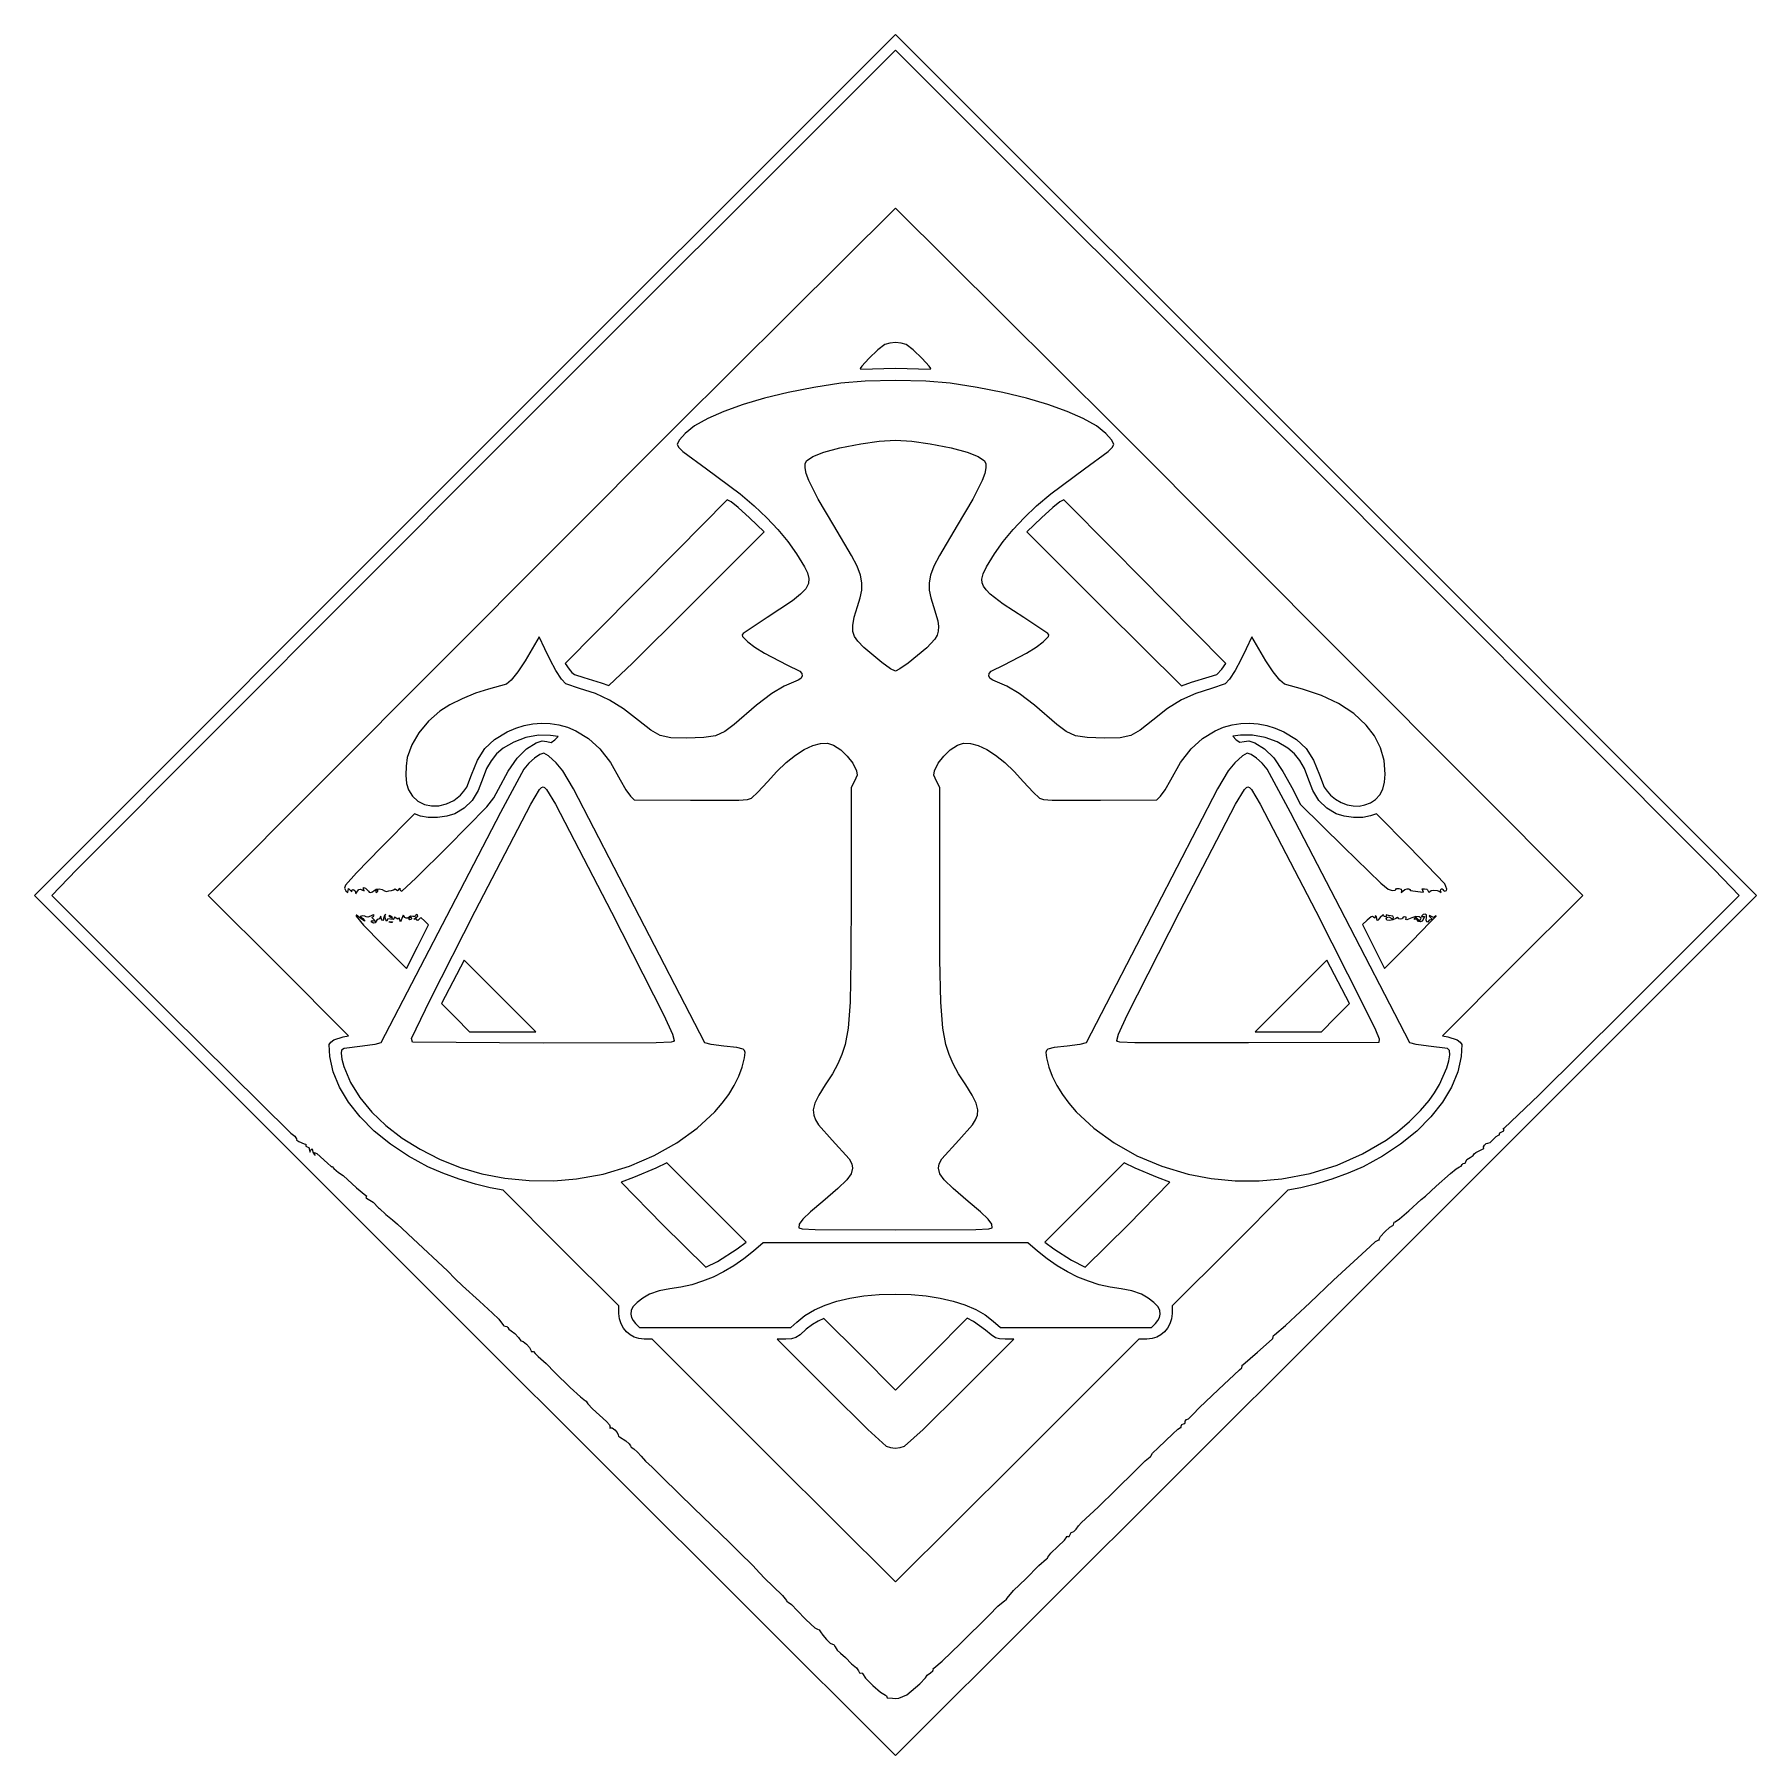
# Model space of a CAD drawing. Extents: x 252 to 569, y 447 to 764.
import ezdxf

# ---------------------------------------------------------------- set-up
doc = ezdxf.new("R2010")
doc.units = 0

msp = doc.modelspace()

# ---------------------------------------------------------------- linework, layer by layer
at = {"layer": 'Calque 1'}
for p, q in [((331.2133, 684.4556), (410.522, 763.7643)), ((410.522, 763.7643), (489.8307, 684.4556)), ((410.52196, 760.8541), (337.34806, 687.697)), ((483.69586, 687.697), (410.52196, 760.8541)), ((390.87633, 712.2228), (410.52163, 731.74)), ((410.52163, 731.74), (430.16693, 712.2228)), ((370.11693, 691.5895), (390.87633, 712.2228)), ((430.16693, 712.2228), (450.92633, 691.5895)), ((407.282868, 705.648455), (405.611189, 704.068388)), ((408.56956, 706.6116), (407.282868, 705.648455)), ((409.483574, 706.8996), (408.56956, 706.6116)), ((410.52336, 706.9956), (409.483574, 706.8996)), ((411.563146, 706.8996), (410.52336, 706.9956)), ((412.47716, 706.6116), (411.563146, 706.8996)), ((413.763852, 705.648455), (412.47716, 706.6116)), ((415.435531, 704.068388), (413.763852, 705.648455)), ((404.309018, 702.635752), (404.032277, 702.213581)), ((404.032277, 702.213581), (404.13085, 702.1149)), ((404.13085, 702.1149), (410.52336, 702.2998)), ((405.611189, 704.068388), (404.309018, 702.635752)), ((410.52336, 702.2998), (416.91587, 702.1149)), ((410.52336, 702.2998), (410.52336, 702.2998)), ((416.737702, 702.635752), (415.435531, 704.068388)), ((417.014443, 702.213581), (416.737702, 702.635752)), ((416.91587, 702.1149), (417.014443, 702.213581)), ((395.480358, 698.721084), (390.77262, 697.7822)), ((400.46795, 699.5184), (395.480358, 698.721084)), ((404.912959, 699.885825), (400.46795, 699.5184)), ((410.5221, 700.0083), (404.912959, 699.885825)), ((416.131241, 699.885825), (410.5221, 700.0083)), ((420.57625, 699.5184), (416.131241, 699.885825)), ((425.563842, 698.721084), (420.57625, 699.5184)), ((430.27158, 697.7822), (425.563842, 698.721084)), ((382.435587, 695.556775), (378.925732, 694.308755)), ((386.404457, 696.72101), (382.435587, 695.556775)), ((390.77262, 697.7822), (386.404457, 696.72101)), ((434.639743, 696.72101), (430.27158, 697.7822)), ((438.608612, 695.556775), (434.639743, 696.72101)), ((442.118468, 694.308755), (438.608612, 695.556775)), ((326.46213, 647.8089), (370.11693, 691.5895)), ((373.521944, 691.638407), (371.74745, 690.2546)), ((375.934611, 692.996212), (373.521944, 691.638407)), ((378.925732, 694.308755), (375.934611, 692.996212)), ((445.109589, 692.996212), (442.118468, 694.308755)), ((447.522256, 691.638407), (445.109589, 692.996212)), ((449.29675, 690.2546), (447.522256, 691.638407)), ((450.92633, 691.5895), (494.58113, 647.8088)), ((370.705325, 689.089212), (370.30544, 688.2953)), ((371.74745, 690.2546), (370.705325, 689.089212)), ((404.12221, 688.3643), (407.495583, 688.83995)), ((407.495583, 688.83995), (410.522145, 688.9985)), ((410.522145, 688.9985), (413.548714, 688.83995)), ((413.548714, 688.83995), (416.92211, 688.3643)), ((450.338879, 689.089212), (449.29675, 690.2546)), ((450.73876, 688.2953), (450.338879, 689.089212)), ((337.34806, 687.697), (259.64496, 609.8259)), ((370.30544, 688.2953), (370.527753, 687.736042)), ((370.527753, 687.736042), (371.350271, 686.917462)), ((371.350271, 686.917462), (375.7294, 683.7139)), ((394.13225, 685.2008), (395.273181, 686.029798)), ((395.273181, 686.029798), (397.305154, 686.829162)), ((397.305154, 686.829162), (400.248165, 687.60522)), ((400.248165, 687.60522), (404.12221, 688.3643)), ((416.92211, 688.3643), (420.796155, 687.60522)), ((420.796155, 687.60522), (423.739166, 686.829162)), ((423.739166, 686.829162), (425.771139, 686.029798)), ((425.771139, 686.029798), (426.91207, 685.2008)), ((445.3148, 683.7139), (449.693929, 686.917462)), ((449.693929, 686.917462), (450.516447, 687.736042)), ((450.516447, 687.736042), (450.73876, 688.2953)), ((561.39896, 609.8259), (483.69586, 687.697)), ((251.9046, 605.1468), (331.2133, 684.4556)), ((375.7294, 683.7139), (381.911206, 679.103273)), ((393.85472, 683.891956), (393.877768, 684.65679)), ((394.073566, 682.881507), (393.85472, 683.891956)), ((393.877768, 684.65679), (394.13225, 685.2008)), ((394.544766, 681.60065), (394.073566, 682.881507)), ((426.970754, 682.881507), (426.499554, 681.60065)), ((426.91207, 685.2008), (427.166552, 684.65679)), ((427.1896, 683.891956), (426.970754, 682.881507)), ((427.166552, 684.65679), (427.1896, 683.891956)), ((439.121239, 679.096987), (445.3148, 683.7139)), ((489.8307, 684.4556), (569.1395, 605.1468)), ((381.911206, 679.103273), (384.510664, 676.896479)), ((396.286067, 678.128544), (394.544766, 681.60065)), ((426.499554, 681.60065), (424.758253, 678.128544)), ((436.522798, 676.892568), (439.121239, 679.096987)), ((379.52694, 678.0184), (370.36258, 668.7687)), ((380.25413, 677.6322), (379.52694, 678.0184)), ((381.550944, 676.606712), (380.25413, 677.6322)), ((383.64764, 674.6834), (381.550944, 676.606712)), ((384.510664, 676.896479), (386.820811, 674.717037)), ((399.1623, 673.2773), (396.286067, 678.128544)), ((424.758253, 678.128544), (421.88202, 673.2773)), ((434.216156, 674.717075), (436.522798, 676.892568)), ((439.495819, 676.606763), (437.39907, 674.6834)), ((440.79276, 677.6323), (439.495819, 676.606763)), ((441.52014, 678.0186), (440.79276, 677.6323)), ((450.55176, 668.9011), (441.52014, 678.0186)), ((386.31396, 672.1208), (383.64764, 674.6834)), ((386.820811, 674.717037), (388.870388, 672.536204)), ((402.437642, 667.776173), (399.1623, 673.2773)), ((421.88202, 673.2773), (418.606678, 667.776173)), ((430.356995, 670.331575), (432.170995, 672.540185)), ((432.170995, 672.540185), (434.216156, 674.717075)), ((437.39907, 674.6834), (434.73275, 672.1208)), ((372.15966, 657.9485), (386.31396, 672.1208)), ((388.870388, 672.536204), (390.688135, 670.325233)), ((390.688135, 670.325233), (392.302793, 668.05538)), ((428.743837, 668.060921), (430.356995, 670.331575)), ((434.73275, 672.1208), (448.88705, 657.9485)), ((370.36258, 668.7687), (355.42348, 653.6858)), ((392.302793, 668.05538), (393.7431, 665.6979)), ((403.43183, 665.800903), (402.437642, 667.776173)), ((418.606678, 667.776173), (417.61249, 665.800903)), ((427.3012, 665.6979), (428.743837, 668.060921)), ((465.49066, 653.8181), (450.55176, 668.9011)), ((393.7431, 665.6979), (394.313122, 664.545984)), ((394.313122, 664.545984), (394.580136, 663.532944)), ((394.580136, 663.532944), (394.491221, 662.586945)), ((404.049002, 664.164662), (403.43183, 665.800903)), ((404.32814, 662.734076), (404.049002, 664.164662)), ((416.995317, 664.164662), (416.71618, 662.734076)), ((417.61249, 665.800903), (416.995317, 664.164662)), ((426.39813, 663.3963), (426.663005, 664.362037)), ((426.480184, 662.747928), (426.39813, 663.3963)), ((426.663005, 664.362037), (427.3012, 665.6979)), ((393.033918, 660.608724), (391.559689, 659.432831)), ((393.993455, 661.63615), (393.033918, 660.608724)), ((394.491221, 662.586945), (393.993455, 661.63615)), ((403.52714, 658.3425), (404.028228, 659.95637)), ((404.028228, 659.95637), (404.308222, 661.37577)), ((404.308222, 661.37577), (404.32814, 662.734076)), ((416.71618, 662.734076), (416.736098, 661.37577)), ((416.736098, 661.37577), (417.016092, 659.95637)), ((417.016092, 659.95637), (417.51718, 658.3425)), ((426.747627, 662.095883), (426.480184, 662.747928)), ((427.235163, 661.408768), (426.747627, 662.095883)), ((427.977495, 660.655187), (427.235163, 661.408768)), ((430.365355, 658.823048), (427.977495, 660.655187)), ((362.085209, 647.942988), (372.15967, 657.9485)), ((372.15967, 657.9485), (372.15966, 657.9485)), ((391.559689, 659.432831), (386.85547, 656.3483)), ((402.927141, 656.383644), (403.52714, 658.3425)), ((417.51718, 658.3425), (418.291726, 655.699233)), ((434.18883, 656.3483), (430.365355, 658.823048)), ((448.88705, 657.9485), (463.20915, 643.7763)), ((355.42348, 653.6858), (349.64875, 647.8526)), ((386.85547, 656.3483), (382.44861, 653.4003)), ((402.640916, 654.890725), (402.927141, 656.383644)), ((402.656209, 653.744344), (402.640916, 654.890725)), ((402.96076, 652.8251), (402.656209, 653.744344)), ((418.394589, 653.849962), (418.172041, 653.085325)), ((418.291726, 655.699233), (418.431538, 654.702898)), ((418.431538, 654.702898), (418.394589, 653.849962)), ((438.59568, 653.4003), (434.18883, 656.3483)), ((471.39796, 647.8526), (465.49066, 653.8181)), ((343.60983, 650.5891), (342.297382, 648.326528)), ((344.90545, 652.7653), (343.60983, 650.5891)), ((345.93102, 650.5827), (344.90545, 652.7653)), ((346.879841, 648.531127), (345.93102, 650.5827)), ((382.44861, 653.4003), (382.300222, 653.137014)), ((382.300222, 653.137014), (382.35924, 652.855062)), ((382.35924, 652.855062), (383.29905, 651.8779)), ((383.29905, 651.8779), (384.614705, 650.857883)), ((384.614705, 650.857883), (386.361237, 649.748887)), ((403.597135, 651.953408), (402.96076, 652.8251)), ((404.702227, 650.816487), (403.597135, 651.953408)), ((408.0086, 648.0407), (404.702227, 650.816487)), ((416.30241, 650.7702), (412.885589, 647.942925)), ((417.755054, 652.353886), (416.30241, 650.7702)), ((418.172041, 653.085325), (417.755054, 652.353886)), ((434.683056, 649.748887), (436.429589, 650.857883)), ((436.429589, 650.857883), (437.74524, 651.8779)), ((437.74524, 651.8779), (438.68505, 652.855062)), ((438.744068, 653.137014), (438.59568, 653.4003)), ((438.68505, 652.855062), (438.744068, 653.137014)), ((475.11324, 650.5827), (474.164421, 648.531127)), ((476.13881, 652.7653), (475.11324, 650.5827)), ((477.43443, 650.5891), (476.13881, 652.7653)), ((478.746878, 648.326528), (477.43443, 650.5891)), ((283.92143, 605.1443), (326.46213, 647.8089)), ((342.297382, 648.326528), (340.936841, 646.306975)), ((347.965624, 646.570762), (346.879841, 648.531127)), ((349.64875, 647.8526), (350.41244, 646.7983)), ((357.73987, 643.791), (362.085209, 647.942988)), ((386.361237, 649.748887), (390.52084, 647.6321)), ((390.52084, 647.6321), (392.91868, 646.4294)), ((408.00864, 648.0407), (408.0086, 648.0407)), ((409.6132, 646.899175), (408.00864, 648.0407)), ((412.885589, 647.942925), (411.346019, 646.856944)), ((428.12561, 646.4294), (430.52345, 647.6321)), ((430.52345, 647.6321), (434.683056, 649.748887)), ((470.62841, 646.7903), (471.39796, 647.8526)), ((474.164421, 648.531127), (473.07864, 646.570762)), ((480.10742, 646.306975), (478.746878, 648.326528)), ((494.58113, 647.8088), (537.12183, 605.1443)), ((338.85852, 644.0758), (335.52803, 643.1218)), ((339.724967, 644.800159), (338.85852, 644.0758)), ((340.936841, 646.306975), (339.724967, 644.800159)), ((349.005205, 645.005442), (347.965624, 646.570762)), ((349.81542, 644.139), (349.005205, 645.005442)), ((352.33286, 643.2423), (349.81542, 644.139)), ((350.41244, 646.7983), (350.879553, 646.221828)), ((350.879553, 646.221828), (351.373356, 645.839925)), ((351.373356, 645.839925), (353.13462, 645.2705)), ((353.13462, 645.2705), (356.28374, 644.3014)), ((356.28374, 644.3014), (357.73987, 643.791)), ((392.59663, 644.7973), (390.006296, 643.669289)), ((393.079594, 645.114078), (392.59663, 644.7973)), ((392.91868, 646.4294), (393.253433, 645.995059)), ((393.3028, 645.534975), (393.079594, 645.114078)), ((393.253433, 645.995059), (393.3028, 645.534975)), ((410.49863, 646.4235), (409.6132, 646.899175)), ((411.346019, 646.856944), (410.49863, 646.4235)), ((427.741494, 645.534975), (427.790858, 645.995059)), ((427.9647, 645.114078), (427.741494, 645.534975)), ((427.790858, 645.995059), (428.12561, 646.4294)), ((428.44766, 644.7973), (427.9647, 645.114078)), ((431.037998, 643.669289), (428.44766, 644.7973)), ((463.20915, 643.7763), (465.06216, 644.4071)), ((465.06216, 644.4071), (468.30308, 645.383)), ((465.06216, 644.4071), (465.06216, 644.4071)), ((468.30308, 645.383), (469.718926, 645.855613)), ((471.22884, 644.139), (468.7114, 643.2423)), ((469.718926, 645.855613), (470.62841, 646.7903)), ((472.039059, 645.005442), (471.22884, 644.139)), ((473.07864, 646.570762), (472.039059, 645.005442)), ((481.319297, 644.800159), (480.10742, 646.306975)), ((482.18575, 644.0758), (481.319297, 644.800159)), ((485.51623, 643.1218), (482.18575, 644.0758)), ((330.699354, 641.375187), (328.441431, 640.242095)), ((333.141354, 642.371236), (330.699354, 641.375187)), ((335.52803, 643.1218), (333.141354, 642.371236)), ((355.23677, 642.333836), (352.33286, 643.2423)), ((357.866219, 641.132262), (355.23677, 642.333836)), ((360.436363, 639.521208), (357.866219, 641.132262)), ((387.731771, 642.317037), (384.934026, 640.160092)), ((390.006296, 643.669289), (387.731771, 642.317037)), ((433.312522, 642.317037), (431.037998, 643.669289)), ((436.110266, 640.160092), (433.312522, 642.317037)), ((463.199689, 641.14375), (460.634416, 639.544087)), ((465.821892, 642.338712), (463.199689, 641.14375)), ((468.7114, 643.2423), (465.821892, 642.338712)), ((488.999339, 641.985889), (485.51623, 643.1218)), ((492.155669, 640.483912), (488.999339, 641.985889)), ((326.60699, 639.0804), (324.484261, 637.230512)), ((328.441431, 640.242095), (326.60699, 639.0804)), ((363.16236, 637.3843), (360.436363, 639.521208)), ((384.934026, 640.160092), (380.77403, 636.618)), ((440.27026, 636.618), (436.110266, 640.160092)), ((460.634416, 639.544087), (457.9157, 637.4264)), ((494.923279, 638.650755), (492.155669, 640.483912)), ((497.24023, 636.5213), (494.923279, 638.650755)), ((322.721987, 635.118125), (321.396668, 632.851725)), ((324.484261, 637.230512), (322.721987, 635.118125)), ((336.670125, 633.851511), (338.97348, 635.2539)), ((338.97348, 635.2539), (340.552306, 635.951579)), ((340.552306, 635.951579), (342.141809, 636.458087)), ((342.141809, 636.458087), (343.737511, 636.773346)), ((344.767517, 634.640741), (342.44161, 634.21485)), ((343.737511, 636.773346), (345.334939, 636.897275)), ((346.96338, 634.6234), (344.767517, 634.640741)), ((345.334939, 636.897275), (346.929615, 636.829795)), ((346.929615, 636.829795), (348.517065, 636.570825)), ((348.39857, 634.4441), (346.96338, 634.6234)), ((348.517065, 636.570825), (350.092811, 636.120287)), ((350.092811, 636.120287), (351.65238, 635.4781)), ((351.65238, 635.4781), (353.986612, 634.065403)), ((365.420987, 635.560987), (363.16236, 637.3843)), ((367.168, 634.5881), (365.420987, 635.560987)), ((369.127923, 634.199537), (367.168, 634.5881)), ((377.379245, 634.559137), (375.200788, 634.212708)), ((379.067907, 635.312798), (377.379245, 634.559137)), ((380.77403, 636.618), (379.067907, 635.312798)), ((441.974914, 635.314534), (440.27026, 636.618)), ((443.663505, 634.561325), (441.974914, 635.314534)), ((445.842663, 634.213003), (443.663505, 634.561325)), ((453.842847, 634.581975), (451.891682, 634.190928)), ((455.606269, 635.569684), (453.842847, 634.581975)), ((457.9157, 637.4264), (455.606269, 635.569684)), ((467.057644, 634.065403), (469.39187, 635.4781)), ((469.39187, 635.4781), (470.951422, 636.120287)), ((470.951422, 636.120287), (472.527157, 636.570825)), ((472.527157, 636.570825), (474.1146, 636.829795)), ((474.08244, 634.6304), (472.64725, 634.4511)), ((476.278303, 634.647727), (474.08244, 634.6304)), ((474.1146, 636.829795), (475.709274, 636.897275)), ((475.709274, 636.897275), (477.306703, 636.773346)), ((478.60421, 634.221813), (476.278303, 634.647727)), ((477.306703, 636.773346), (478.902413, 636.458087)), ((478.902413, 636.458087), (480.491927, 635.951579)), ((480.491927, 635.951579), (482.07077, 635.2539)), ((482.07077, 635.2539), (484.374125, 633.851511)), ((498.767717, 634.525414), (497.24023, 636.5213)), ((499.858941, 632.357487), (498.767717, 634.525414)), ((321.396668, 632.851725), (320.5848, 630.5398)), ((333.531357, 630.07177), (334.899805, 632.176787)), ((334.899805, 632.176787), (336.670125, 633.851511)), ((338.22704, 632.2574), (337.018891, 631.202125)), ((340.192503, 633.401734), (338.22704, 632.2574)), ((342.44161, 634.21485), (340.192503, 633.401734)), ((340.841881, 630.442763), (342.526998, 632.141889)), ((342.526998, 632.141889), (344.32804, 633.2453)), ((344.32804, 633.2453), (345.410101, 633.603838)), ((345.74717, 631.3408), (345.002946, 631.083205)), ((345.410101, 633.603838), (346.30107, 633.4679)), ((346.627882, 630.83725), (345.74717, 631.3408)), ((346.30107, 633.4679), (347.099109, 633.3335)), ((347.099109, 633.3335), (347.76556, 633.8111)), ((347.76556, 633.8111), (348.39857, 634.4441)), ((353.986612, 634.065403), (356.078077, 632.138)), ((356.078077, 632.138), (357.99281, 629.622672)), ((372.02528, 634.1292), (369.127923, 634.199537)), ((375.200788, 634.212708), (372.02528, 634.1292)), ((392.090454, 631.003279), (393.722597, 632.04655)), ((393.722597, 632.04655), (395.266342, 632.762671)), ((395.266342, 632.762671), (396.696729, 633.137819)), ((396.696729, 633.137819), (397.988801, 633.15817)), ((397.988801, 633.15817), (399.1176, 632.8099)), ((399.1176, 632.8099), (400.426914, 631.945525)), ((400.426914, 631.945525), (401.636839, 630.79855)), ((419.407406, 630.79855), (420.617328, 631.945525)), ((420.617328, 631.945525), (421.92664, 632.8099)), ((421.92664, 632.8099), (423.055449, 633.15817)), ((423.055449, 633.15817), (424.347527, 633.137819)), ((424.347527, 633.137819), (425.777917, 632.762671)), ((425.777917, 632.762671), (427.321661, 632.04655)), ((427.321661, 632.04655), (428.953803, 631.003279)), ((449.01902, 634.1242), (445.842663, 634.213003)), ((451.891682, 634.190928), (449.01902, 634.1242)), ((463.05145, 629.622672), (464.966181, 632.138)), ((464.966181, 632.138), (467.057644, 634.065403)), ((472.64725, 634.4511), (473.28026, 633.8181)), ((473.28026, 633.8181), (473.946711, 633.3405)), ((473.946711, 633.3405), (474.74475, 633.4749)), ((475.29751, 631.3408), (474.416797, 630.83725)), ((474.74475, 633.4749), (475.635719, 633.610838)), ((476.041663, 631.083233), (475.29751, 631.3408)), ((475.635719, 633.610838), (476.71778, 633.2523)), ((476.71778, 633.2523), (478.517002, 632.154159)), ((478.517002, 632.154159), (480.198839, 630.456075)), ((480.853317, 633.408692), (478.60421, 634.221813)), ((482.81878, 632.2644), (480.853317, 633.408692)), ((484.026929, 631.209125), (482.81878, 632.2644)), ((484.374125, 633.851511), (486.144446, 632.176787)), ((486.144446, 632.176787), (487.512897, 630.07177)), ((500.513945, 630.017267), (499.858941, 632.357487)), ((320.354495, 628.973412), (320.31865, 627.3)), ((320.5848, 630.5398), (320.354495, 628.973412)), ((332.43362, 627.3785), (333.531357, 630.07177)), ((335.198648, 628.515538), (334.57096, 626.8612)), ((336.012026, 629.958675), (335.198648, 628.515538)), ((337.018891, 631.202125), (336.012026, 629.958675)), ((342.04645, 628.4195), (337.743554, 620.40215)), ((339.160801, 628.010605), (340.841881, 630.442763)), ((342.962524, 629.472527), (342.04645, 628.4195)), ((344.011376, 630.410438), (342.962524, 629.472527)), ((345.002946, 631.083205), (344.011376, 630.410438)), ((348.04171, 629.5549), (346.627882, 630.83725)), ((349.269126, 628.102009), (348.04171, 629.5549)), ((357.99281, 629.622672), (359.79684, 626.4462)), ((388.660797, 627.99058), (390.394867, 629.646681)), ((390.394867, 629.646681), (392.090454, 631.003279)), ((401.636839, 630.79855), (402.644839, 629.482825)), ((402.644839, 629.482825), (403.34838, 628.1122)), ((417.69587, 628.1122), (418.399409, 629.482825)), ((418.399409, 629.482825), (419.407406, 630.79855)), ((428.953803, 631.003279), (430.649385, 629.646681)), ((430.649385, 629.646681), (432.38345, 627.99058)), ((461.24742, 626.4462), (463.05145, 629.622672)), ((473.00297, 629.5549), (471.775542, 628.102009)), ((474.416797, 630.83725), (473.00297, 629.5549)), ((477.033226, 630.410513), (476.041663, 631.083233)), ((478.082182, 629.472611), (477.033226, 630.410513)), ((478.99851, 628.4195), (478.082182, 629.472611)), ((483.300371, 620.403313), (478.99851, 628.4195)), ((480.198839, 630.456075), (481.901239, 627.988228)), ((485.033794, 629.965675), (484.026929, 631.209125)), ((485.847172, 628.522538), (485.033794, 629.965675)), ((486.47486, 626.8682), (485.847172, 628.522538)), ((487.512897, 630.07177), (488.61064, 627.3785)), ((500.73277, 627.5045), (500.513945, 630.017267)), ((320.31865, 627.3), (320.468812, 625.757312)), ((320.468812, 625.757312), (320.79653, 624.5831)), ((331.032591, 624.352981), (331.527586, 625.1009)), ((331.527586, 625.1009), (332.43362, 627.3785)), ((334.57096, 626.8612), (333.660143, 624.47947)), ((337.37187, 624.7081), (339.160801, 628.010605)), ((344.94347, 624.653605), (345.325081, 625.045764)), ((345.325081, 625.045764), (345.6019, 625.1231)), ((345.6019, 625.1231), (345.879041, 625.045138)), ((345.879041, 625.045138), (346.262367, 624.649631)), ((351.214085, 624.793), (349.269126, 628.102009)), ((359.79684, 626.4462), (360.848525, 624.570125)), ((385.178426, 624.135425), (386.9132, 626.0488)), ((386.9132, 626.0488), (388.660797, 627.99058)), ((402.98322, 626.2097), (402.34856, 625.016)), ((402.34856, 625.016), (402.35906, 605.7548)), ((403.442115, 627.309075), (402.98322, 626.2097)), ((403.34838, 628.1122), (403.442115, 627.309075)), ((417.602127, 627.309075), (417.69587, 628.1122)), ((418.061, 626.2097), (417.602127, 627.309075)), ((418.69563, 625.0161), (418.061, 626.2097)), ((418.68433, 605.7548), (418.69563, 625.0161)), ((432.38345, 627.99058), (434.13104, 626.0488)), ((434.13104, 626.0488), (435.865819, 624.135425)), ((460.195734, 624.570125), (461.24742, 626.4462)), ((471.775542, 628.102009), (469.830584, 624.793)), ((474.782436, 624.649631), (475.165762, 625.045138)), ((475.165762, 625.045138), (475.4429, 625.1231)), ((475.4429, 625.1231), (475.719741, 625.045702)), ((475.719741, 625.045702), (476.101517, 624.653394)), ((481.901239, 627.988228), (483.76215, 624.5808)), ((487.385677, 624.486456), (486.47486, 626.8682)), ((488.61064, 627.3785), (489.516669, 625.1009)), ((489.516669, 625.1009), (490.01166, 624.352981)), ((500.294576, 624.731225), (500.625241, 625.998237)), ((500.625241, 625.998237), (500.73277, 627.5045)), ((320.79653, 624.5831), (321.545672, 623.396562)), ((321.545672, 623.396562), (322.543648, 622.503064)), ((322.543648, 622.503064), (323.730176, 621.908594)), ((323.730176, 621.908594), (325.044972, 621.619137)), ((326.427756, 621.640683), (327.818243, 621.979217)), ((327.818243, 621.979217), (329.156152, 622.640727)), ((329.156152, 622.640727), (330.3812, 623.6312)), ((330.3812, 623.6312), (331.032591, 624.352981)), ((332.515056, 622.608313), (331.087244, 621.185673)), ((333.660143, 624.47947), (332.515056, 622.608313)), ((333.1111, 602.2367), (343.341437, 621.963912)), ((335.236569, 621.475725), (336.518751, 623.134728)), ((336.518751, 623.134728), (337.37187, 624.7081)), ((343.341437, 621.963912), (344.94347, 624.653605)), ((346.262367, 624.649631), (347.876537, 621.93625)), ((347.876537, 621.93625), (358.1977, 602.0319)), ((362.46321, 603.0304), (351.214085, 624.793)), ((360.848525, 624.570125), (361.70041, 623.4034)), ((361.70041, 623.4034), (362.41002, 622.742)), ((362.41002, 622.742), (372.77392, 622.668)), ((372.77392, 622.668), (381.656965, 622.679362)), ((381.656965, 622.679362), (383.23759, 622.811255)), ((383.23759, 622.811255), (383.97052, 623.0649)), ((383.97052, 623.0649), (385.178426, 624.135425)), ((435.865819, 624.135425), (437.07373, 623.0649)), ((437.07373, 623.0649), (437.80665, 622.811016)), ((437.80665, 622.811016), (439.387274, 622.679025)), ((439.387274, 622.679025), (448.27033, 622.668)), ((448.27033, 622.668), (458.63423, 622.742)), ((469.830584, 624.793), (458.58147, 603.0304)), ((458.63423, 622.742), (459.34384, 623.4034)), ((459.34384, 623.4034), (460.195734, 624.570125)), ((462.8471, 602.0319), (473.168262, 621.93625)), ((473.168262, 621.93625), (474.782436, 624.649631)), ((476.101517, 624.653394), (477.704452, 621.96335)), ((477.704452, 621.96335), (487.9399, 602.2367)), ((483.76215, 624.5808), (485.08994, 621.9509)), ((485.08994, 621.9509), (493.1163, 614.0076)), ((488.530764, 622.615275), (487.385677, 624.486456)), ((489.958576, 621.192631), (488.530764, 622.615275)), ((490.01166, 624.352981), (490.66305, 623.6312)), ((490.66305, 623.6312), (491.598568, 622.839421)), ((491.598568, 622.839421), (492.62499, 622.238136)), ((492.62499, 622.238136), (493.710708, 621.830499)), ((493.710708, 621.830499), (494.824112, 621.619662)), ((495.933593, 621.608781), (497.007541, 621.801008)), ((497.007541, 621.801008), (498.014346, 622.199496)), ((498.014346, 622.199496), (498.9224, 622.8074)), ((498.9224, 622.8074), (499.730416, 623.676575)), ((499.730416, 623.676575), (500.294576, 624.731225)), ((321.92919, 620.1479), (315.72277, 613.9022)), ((323.03284, 619.7631), (321.92919, 620.1479)), ((324.424189, 619.502203), (323.03284, 619.7631)), ((326.141755, 619.4922), (324.424189, 619.502203)), ((325.044972, 621.619137), (326.427756, 621.640683)), ((327.878716, 619.714247), (326.141755, 619.4922)), ((329.32825, 620.1495), (327.878716, 619.714247)), ((328.01803, 614.0726), (335.236569, 621.475725)), ((337.743554, 620.40215), (328.62655, 602.783)), ((331.087244, 621.185673), (329.32825, 620.1495)), ((492.41451, 602.7869), (483.300371, 620.403313)), ((491.71757, 620.1565), (489.958576, 621.192631)), ((493.166172, 619.721606), (491.71757, 620.1565)), ((494.902829, 619.499375), (493.166172, 619.721606)), ((494.824112, 621.619662), (495.933593, 621.608781)), ((496.619759, 619.508781), (494.902829, 619.499375)), ((498.00918, 619.7688), (496.619759, 619.508781)), ((499.10903, 620.1523), (498.00918, 619.7688)), ((505.18306, 614.0401), (499.10903, 620.1523)), ((315.72277, 613.9022), (311.244746, 609.3072)), ((322.19154, 608.3266), (328.01803, 614.0726)), ((493.1163, 614.0076), (499.929744, 607.403437)), ((511.68998, 607.2738), (505.18306, 614.0401)), ((259.64496, 609.8259), (255.11582, 605.1118)), ((311.244746, 609.3072), (309.19382, 607.0303)), ((565.92812, 605.1118), (561.39896, 609.8259)), ((309.19382, 607.0303), (309.012535, 606.442663)), ((309.012535, 606.442663), (309.294, 605.9814)), ((309.294, 605.9814), (309.650554, 605.703675)), ((309.650554, 605.703675), (309.7167, 606.0624)), ((309.7167, 606.0624), (309.772587, 606.429925)), ((309.772587, 606.429925), (310.1332, 606.0524)), ((310.1332, 606.0524), (310.378137, 605.7868)), ((310.376519, 606.1079), (310.62713, 606.2002)), ((310.38216, 605.8695), (310.376519, 606.1079)), ((310.62713, 606.2002), (310.924588, 606.064213)), ((310.924588, 606.064213), (311.06051, 605.7372)), ((311.23247, 605.6712), (311.66573, 606.2514)), ((311.66573, 606.2564), (311.979329, 606.293088)), ((311.66573, 606.2514), (311.66573, 606.2564)), ((311.979329, 606.293088), (312.33705, 606.1242)), ((312.33705, 606.1242), (312.618296, 605.958438)), ((312.55032, 606.2777), (312.500857, 606.61135)), ((312.500857, 606.61135), (312.89766, 606.4668)), ((312.618296, 605.958438), (312.55032, 606.2777)), ((312.89766, 606.4668), (313.42087, 605.9315)), ((313.42087, 605.9315), (313.534462, 605.725072)), ((314.158329, 605.808228), (314.47869, 606.0725)), ((314.47869, 606.0725), (314.862381, 606.297011)), ((314.826089, 606.1277), (314.74378, 605.9408)), ((314.74378, 605.9408), (314.86046, 605.6763)), ((315.02398, 606.2054), (314.826089, 606.1277)), ((314.86046, 605.6763), (315.14066, 605.9408)), ((314.862381, 606.297011), (315.402995, 606.348488)), ((315.173812, 606.1277), (315.02398, 606.2054)), ((315.14066, 605.9408), (315.173812, 606.1277)), ((315.14066, 605.9408), (315.14066, 605.9408)), ((315.402995, 606.348488), (315.965546, 606.23457)), ((315.965546, 606.23457), (316.41505, 605.9629)), ((316.41505, 605.9629), (316.734262, 605.833375)), ((316.734262, 605.833375), (317.16557, 605.9626)), ((317.16557, 605.9626), (317.6542, 606.0506)), ((317.6542, 606.0506), (318.02752, 606.1864)), ((318.02752, 606.1864), (318.360829, 606.362125)), ((318.360829, 606.362125), (318.58976, 606.1864)), ((318.58976, 606.1864), (318.787397, 606.031062)), ((318.787397, 606.031062), (319.00614, 606.2394)), ((319.00614, 606.2394), (319.183541, 606.443825)), ((319.183541, 606.443825), (319.23765, 606.2674)), ((319.23765, 606.2674), (319.338047, 606.033838)), ((319.338047, 606.033838), (319.57403, 605.9367)), ((319.57403, 605.9367), (322.19154, 608.3266)), ((499.929744, 607.403437), (501.286209, 606.309267)), ((501.286209, 606.309267), (501.99445, 606.0423)), ((501.99445, 606.0423), (502.555282, 606.092737)), ((502.555282, 606.092737), (502.70753, 606.2448)), ((502.70753, 606.2448), (502.799463, 606.387637)), ((502.799463, 606.387637), (503.21529, 606.4158)), ((503.21529, 606.4158), (503.676241, 606.277025)), ((503.676241, 606.277025), (503.73739, 605.9545)), ((503.73739, 605.9545), (503.692878, 605.68155)), ((503.692878, 605.68155), (503.96533, 605.9435)), ((503.96533, 605.9435), (504.350175, 606.234637)), ((504.350175, 606.234637), (504.78068, 606.3772)), ((504.78068, 606.3772), (504.78066, 606.3745)), ((504.78066, 606.3745), (505.107667, 606.339688)), ((505.107667, 606.339688), (505.24368, 606.204)), ((505.24368, 606.204), (505.418554, 606.058388)), ((505.418554, 606.058388), (505.839, 605.9991)), ((505.839, 605.9991), (507.2051, 605.8258)), ((507.523452, 606.335438), (507.98675, 606.3765)), ((507.65846, 606.0327), (507.523452, 606.335438)), ((507.77711, 605.752213), (507.65846, 606.0327)), ((507.98675, 606.3765), (508.410134, 606.296338)), ((508.410134, 606.296338), (508.52127, 606.1576)), ((508.52127, 606.1576), (508.67895, 605.8112)), ((508.94804, 605.8592), (509.175762, 606.048438)), ((509.175762, 606.048438), (509.70815, 606.10935)), ((509.70815, 606.10935), (510.319617, 606.042688)), ((510.319617, 606.042688), (510.78458, 605.8492)), ((510.925336, 606.1287), (511.0602, 606.3379)), ((510.9787, 605.8592), (510.925336, 606.1287)), ((511.0602, 606.3379), (511.250112, 606.372763)), ((511.250112, 606.372763), (511.3291, 606.2238)), ((511.3291, 606.2238), (511.445681, 606.025913)), ((511.445681, 606.025913), (511.72598, 605.9436)), ((512.104576, 606.302775), (511.68998, 607.2738)), ((511.72598, 605.9436), (512.014699, 606.036722)), ((512.014699, 606.036722), (512.104576, 606.302775)), ((331.147, 525.904), (251.9046, 605.1468)), ((255.11582, 605.1118), (277.04192, 583.1845)), ((296.84843, 592.2153), (283.92143, 605.1443)), ((310.378137, 605.7868), (310.38216, 605.8695)), ((311.06051, 605.7372), (311.10758, 605.447325)), ((311.10758, 605.447325), (311.23247, 605.6712)), ((313.534462, 605.725072), (313.811934, 605.6882)), ((313.811934, 605.6882), (314.158329, 605.808228)), ((328.62655, 602.783), (315.74285, 577.9985)), ((375.42781, 577.9803), (362.46321, 603.0304)), ((402.35906, 605.7548), (402.323447, 593.335222)), ((418.719406, 593.334434), (418.68433, 605.7548)), ((458.58147, 603.0304), (445.61687, 577.9803)), ((569.1395, 605.1468), (489.8971, 525.904)), ((505.29791, 578.0025), (492.41451, 602.7869)), ((507.2051, 605.8258), (507.77711, 605.752213)), ((508.67895, 605.8112), (508.868916, 605.756825)), ((508.868916, 605.756825), (508.94804, 605.8592)), ((510.78458, 605.8492), (511.044416, 605.675025)), ((511.044416, 605.675025), (510.9787, 605.8592)), ((537.12183, 605.1443), (524.19483, 592.2152)), ((544.39882, 583.5814), (565.92812, 605.1118)), ((311.153761, 601.467778), (311.14472, 601.3102)), ((311.14472, 601.3102), (312.543249, 599.652962)), ((311.253532, 601.480925), (311.153761, 601.467778)), ((311.75842, 601.0605), (311.253532, 601.480925)), ((312.69254, 600.3842), (311.75842, 601.0605)), ((312.33406, 601.3676), (311.931711, 601.271312)), ((311.931711, 601.271312), (312.36856, 600.8553)), ((312.76502, 601.324837), (312.33406, 601.3676)), ((312.36856, 600.8553), (312.703721, 600.522587)), ((312.543249, 599.652962), (315.81779, 596.2675)), ((312.703721, 600.522587), (312.69254, 600.3842)), ((313.03263, 601.1641), (312.76502, 601.324837)), ((313.328152, 601.113675), (313.03263, 601.1641)), ((313.83159, 601.3436), (313.328152, 601.113675)), ((314.305034, 601.574462), (313.83159, 601.3436)), ((313.958779, 600.401787), (314.08927, 600.513652)), ((314.035503, 600.214455), (313.958779, 600.401787)), ((314.33336, 600.0291), (314.035503, 600.214455)), ((314.065786, 601.041237), (314.14852, 601.1695)), ((314.34696, 600.7371), (314.065786, 601.041237)), ((314.08927, 600.513652), (314.41306, 600.4726)), ((314.14852, 601.1695), (314.382097, 601.260387)), ((314.47925, 601.473), (314.305034, 601.574462)), ((314.657146, 600.063725), (314.33336, 600.0291)), ((314.682185, 600.427062), (314.34696, 600.7371)), ((314.382097, 601.260387), (314.47925, 601.473)), ((314.41306, 600.4726), (314.682185, 600.427062)), ((314.88158, 600.4015), (314.657146, 600.063725)), ((315.064273, 600.7278), (314.88158, 600.4015)), ((315.27197, 600.7817), (315.064273, 600.7278)), ((315.466968, 600.8202), (315.27197, 600.7817)), ((315.61911, 601.1086), (315.466968, 600.8202)), ((315.720581, 601.336025), (315.61911, 601.1086)), ((315.77142, 600.9639), (315.720581, 601.336025)), ((315.87136, 600.5788), (315.77142, 600.9639)), ((316.07102, 600.5192), (315.87136, 600.5788)), ((316.225855, 600.693175), (316.07102, 600.5192)), ((316.3737, 601.4552), (316.22076, 600.8781)), ((316.22076, 600.8781), (316.225855, 600.693175)), ((316.571586, 601.691587), (316.3737, 601.4552)), ((316.488586, 601.011487), (316.51301, 601.4182)), ((316.6163, 600.6245), (316.488586, 601.011487)), ((316.51301, 601.4182), (316.571586, 601.691587)), ((316.79965, 600.412612), (316.6163, 600.6245)), ((316.8564, 600.5875), (316.79965, 600.412612)), ((317.023495, 600.798837), (316.8564, 600.5875)), ((317.52191, 600.7572), (317.023495, 600.798837)), ((317.30786, 601.4389), (317.188316, 601.366425)), ((317.188316, 601.366425), (317.38966, 601.1783)), ((317.225197, 600.193788), (317.34001, 600.3007)), ((317.49986, 600.1408), (317.225197, 600.193788)), ((317.78649, 601.1783), (317.30786, 601.4389)), ((317.34001, 600.3008), (317.84713, 600.2798)), ((317.34001, 600.3007), (317.34001, 600.3008)), ((317.38966, 601.1783), (317.854836, 600.932)), ((317.811034, 600.172988), (317.49986, 600.1408)), ((318.016594, 600.715175), (317.52191, 600.7572)), ((317.78653, 601.1783), (317.78649, 601.1783)), ((317.854836, 600.932), (317.78653, 601.1783)), ((317.84713, 600.2798), (317.811034, 600.172988)), ((318.18337, 600.9169), (318.016594, 600.715175)), ((318.262335, 601.108075), (318.18337, 600.9169)), ((318.55451, 600.9349), (318.262335, 601.108075)), ((318.876038, 600.76485), (318.55451, 600.9349)), ((319.06279, 600.9689), (318.876038, 600.76485)), ((319.172788, 601.015937), (319.06279, 600.9689)), ((319.24467, 600.6492), (319.172788, 601.015937)), ((319.330446, 600.259237), (319.24467, 600.6492)), ((319.57403, 600.9138), (319.330446, 600.259237)), ((319.815445, 601.500462), (319.57403, 600.9138)), ((319.96644, 601.3768), (319.815445, 601.500462)), ((320.132273, 601.078645), (319.96644, 601.3768)), ((320.404945, 600.929712), (320.132273, 601.078645)), ((320.70329, 600.948498), (320.404945, 600.929712)), ((320.94614, 601.1535), (320.70329, 600.948498)), ((320.928311, 600.7269), (320.96149, 600.9138)), ((321.07817, 600.6492), (320.928311, 600.7269)), ((321.20615, 601.28235), (320.94614, 601.1535)), ((320.96149, 600.9138), (321.24169, 601.1783)), ((320.96149, 600.9138), (320.96149, 600.9138)), ((321.276061, 600.7269), (321.07817, 600.6492)), ((321.62321, 601.2549), (321.20615, 601.28235)), ((321.24169, 601.1783), (321.35837, 600.9138)), ((321.35837, 600.9138), (321.276061, 600.7269)), ((322.002914, 601.243387), (321.62321, 601.2549)), ((321.812044, 600.76555), (322.12172, 600.9901)), ((321.95368, 600.7549), (321.812044, 600.76555)), ((322.281411, 600.765938), (321.95368, 600.7549)), ((322.15212, 601.4277), (322.002914, 601.243387)), ((322.12172, 600.9901), (322.513874, 601.318325)), ((322.240339, 601.592962), (322.15212, 601.4277)), ((322.45245, 601.5531), (322.240339, 601.592962)), ((322.4167, 600.5903), (322.281411, 600.765938)), ((322.515375, 600.508538), (322.4167, 600.5903)), ((322.513874, 601.318325), (322.45245, 601.5531)), ((322.45637, 595.6871), (324.48448, 599.7227)), ((322.75262, 600.7429), (322.515375, 600.508538)), ((322.954509, 600.974898), (322.75262, 600.7429)), ((323.143837, 601.019162), (322.954509, 600.974898)), ((323.7865, 600.4627), (323.143837, 601.019162)), ((324.48448, 599.7227), (323.7865, 600.4627)), ((324.812115, 585.9112), (333.1111, 602.2367)), ((358.1977, 602.0319), (367.821566, 583.090325)), ((453.21751, 583.07905), (462.8471, 602.0319)), ((487.9399, 602.2367), (496.761895, 584.8643)), ((497.41902, 600.5935), (496.56424, 599.7577)), ((496.56424, 599.7577), (498.58508, 595.7061)), ((498.157622, 601.184838), (497.41902, 600.5935)), ((498.393768, 601.226861), (498.157622, 601.184838)), ((498.58391, 601.1191), (498.393768, 601.226861)), ((498.82878, 600.956513), (498.58391, 601.1191)), ((498.89809, 601.1921), (498.82878, 600.956513)), ((498.943456, 601.4431), (498.89809, 601.1921)), ((499.14522, 601.1916), (498.943456, 601.4431)), ((499.25432, 600.5301), (499.14522, 601.1916)), ((499.359245, 600.567525), (499.25432, 600.5301)), ((499.79963, 601.0467), (499.359245, 600.567525)), ((500.279734, 601.509913), (499.79963, 601.0467)), ((500.48023, 601.5097), (500.279734, 601.509913)), ((500.563464, 601.276138), (500.48023, 601.5097)), ((500.76174, 601.179), (500.563464, 601.276138)), ((500.911739, 601.256475), (500.76174, 601.179)), ((500.922247, 601.5769), (500.87891, 601.4427)), ((500.87891, 601.4427), (500.911739, 601.256475)), ((501.36526, 601.4597), (500.922247, 601.5769)), ((500.93337, 600.8296), (501.110061, 601.07082)), ((501.055621, 600.578464), (500.93337, 600.8296)), ((501.540105, 600.511538), (501.055621, 600.578464)), ((501.110061, 601.07082), (501.370897, 601.165988)), ((502.13003, 601.3282), (501.36526, 601.4597)), ((501.370897, 601.165988), (501.97203, 600.9056)), ((502.165327, 600.620392), (501.540105, 600.511538)), ((501.97203, 600.9056), (502.179286, 600.79655)), ((502.24543, 601.0379), (502.13003, 601.3282)), ((502.70979, 600.8966), (502.165327, 600.620392)), ((502.179286, 600.79655), (502.24543, 601.0379)), ((503.004711, 601.06735), (502.70979, 600.8966)), ((503.12738, 600.9906), (503.004711, 601.06735)), ((503.24396, 600.811988), (503.12738, 600.9906)), ((503.52425, 600.7377), (503.24396, 600.811988)), ((503.804545, 600.802463), (503.52425, 600.7377)), ((503.92113, 600.9582), (503.804545, 600.802463)), ((504.042299, 601.113925), (503.92113, 600.9582)), ((504.33362, 601.1786), (504.042299, 601.113925)), ((504.576894, 601.100913), (504.33362, 601.1786)), ((504.531744, 600.71238), (504.58259, 600.9141)), ((504.706709, 600.664063), (504.531744, 600.71238)), ((504.58259, 600.9141), (504.576894, 601.100913)), ((505.62765, 601.0171), (504.706709, 600.664063)), ((506.369789, 601.246489), (505.62765, 601.0171)), ((505.64349, 596.7345), (509.024866, 600.185575)), ((506.086501, 600.704113), (506.16959, 600.913)), ((506.23889, 600.7422), (506.086501, 600.704113)), ((506.16959, 600.913), (506.403982, 601.101025)), ((506.468945, 600.774863), (506.23889, 600.7422)), ((507.004039, 601.210988), (506.369789, 601.246489)), ((506.403982, 601.101025), (506.69965, 600.826)), ((506.62484, 600.6078), (506.468945, 600.774863)), ((506.843888, 600.316708), (506.62484, 600.6078)), ((506.69965, 600.826), (506.973789, 600.570863)), ((507.169209, 600.259213), (506.843888, 600.316708)), ((506.973789, 600.570863), (507.18843, 600.5654)), ((507.34029, 600.965617), (507.004039, 601.210988)), ((507.515445, 600.421936), (507.169209, 600.259213)), ((507.18843, 600.5654), (507.34029, 600.965617)), ((507.4652, 601.398), (507.425624, 601.206725)), ((507.425624, 601.206725), (507.67899, 601.2439)), ((507.720736, 601.616575), (507.4652, 601.398)), ((507.79724, 600.7915), (507.515445, 600.421936)), ((507.67899, 601.2439), (507.954557, 601.256575)), ((508.06646, 601.7075), (507.720736, 601.616575)), ((507.954557, 601.256575), (507.79724, 600.7915)), ((508.348652, 601.5634), (508.06646, 601.7075)), ((508.278085, 600.558263), (508.31445, 601.0623)), ((508.41806, 600.2529), (508.278085, 600.558263)), ((508.31445, 601.0623), (508.348652, 601.5634)), ((508.605612, 600.2193), (508.41806, 600.2529)), ((508.68362, 600.369), (508.605612, 600.2193)), ((508.819632, 600.571088), (508.68362, 600.369)), ((509.14664, 600.6576), (508.819632, 600.571088)), ((508.88198, 601.4429), (508.82131, 601.3288)), ((508.82131, 601.3288), (509.09604, 601.0545)), ((509.3557, 601.1611), (508.88198, 601.4429)), ((509.024866, 600.185575), (509.923405, 601.128356)), ((509.09604, 601.0545), (509.452701, 600.727088)), ((509.452701, 600.727088), (509.14664, 600.6576)), ((509.630237, 601.06995), (509.3557, 601.1611)), ((510.09892, 601.3475), (509.630237, 601.06995)), ((509.923405, 601.128356), (510.110677, 601.337842)), ((510.110677, 601.337842), (510.09892, 601.3475)), ((500.61249, 591.6544), (505.64353, 596.7356)), ((505.64353, 596.7356), (505.64349, 596.7345)), ((315.81779, 596.2675), (320.42826, 591.6514)), ((320.42826, 591.6514), (322.45637, 595.6871)), ((402.323447, 593.335222), (402.162904, 585.450275)), ((418.879796, 585.45155), (418.719406, 593.334434)), ((498.58508, 595.7061), (500.61249, 591.6544)), ((309.77543, 579.2863), (296.84843, 592.2153)), ((331.04531, 593.2144), (328.95931, 589.2178)), ((337.6427, 586.613), (331.04531, 593.2144)), ((489.99949, 593.2144), (483.4021, 586.613)), ((492.08549, 589.2178), (489.99949, 593.2144)), ((524.19483, 592.2152), (511.26783, 579.2862)), ((328.95931, 589.2178), (326.87332, 585.2212)), ((494.17148, 585.2212), (492.08549, 589.2178)), ((321.3593, 578.799), (324.812115, 585.9112)), ((326.87332, 585.2212), (329.4683, 582.6164)), ((344.24, 580.011), (337.6427, 586.613)), ((402.162904, 585.450275), (401.821624, 580.694216)), ((419.221494, 580.696916), (418.879796, 585.45155)), ((483.4021, 586.613), (476.80472, 580.0117)), ((491.5765, 582.6164), (494.17148, 585.2212)), ((496.761895, 584.8643), (498.930182, 580.3937)), ((277.04192, 583.1845), (299.11632, 561.325)), ((329.4683, 582.6164), (332.06328, 580.0117)), ((367.821566, 583.090325), (369.469287, 579.556031)), ((401.821624, 580.694216), (401.2438, 577.6613)), ((419.80049, 577.6613), (419.221494, 580.696916)), ((451.573616, 579.551391), (453.21751, 583.07905)), ((488.981, 580.011), (491.5765, 582.6164)), ((529.118758, 568.42175), (544.39882, 583.5814)), ((306.21727, 577.6982), (306.485753, 578.125212)), ((306.30157, 575.4729), (306.21727, 577.6982)), ((306.485753, 578.125212), (307.031501, 578.518175)), ((307.031501, 578.518175), (308.76233, 579.0962)), ((308.76233, 579.0962), (309.77543, 579.2863)), ((312.36173, 577.3772), (308.934204, 576.923275)), ((314.610054, 577.680838), (312.36173, 577.3772)), ((315.74285, 577.9985), (314.610054, 577.680838)), ((321.534, 578.0714), (321.3593, 578.799)), ((345.6018, 577.895), (321.534, 578.0714)), ((321.534, 578.0714), (321.534, 578.0714)), ((332.06328, 580.0117), (338.151, 580.011)), ((338.151, 580.011), (344.24, 580.011)), ((366.405561, 577.963387), (345.6018, 577.895)), ((369.188076, 578.118973), (366.405561, 577.963387)), ((369.620144, 578.247561), (369.188076, 578.118973)), ((369.469287, 579.556031), (369.773, 578.4178)), ((369.773, 578.4178), (369.620144, 578.247561)), ((376.57213, 577.669987), (375.42781, 577.9803)), ((378.8998, 577.3614), (376.57213, 577.669987)), ((401.2438, 577.6613), (400.662519, 575.816222)), ((420.381771, 575.816222), (419.80049, 577.6613)), ((444.47255, 577.669988), (442.14488, 577.3614)), ((445.61687, 577.9803), (444.47255, 577.669988)), ((451.2725, 578.4159), (451.2726, 578.4164)), ((451.42369, 578.244925), (451.2725, 578.4159)), ((451.2726, 578.4164), (451.573616, 579.551391)), ((451.851908, 578.116772), (451.42369, 578.244925)), ((454.633362, 577.968375), (451.851908, 578.116772)), ((475.5539, 577.9593), (454.633362, 577.968375)), ((499.5548, 578.0273), (475.5539, 577.9593)), ((476.80472, 580.0117), (482.892, 580.011)), ((482.892, 580.011), (488.981, 580.011)), ((498.930182, 580.3937), (499.6255, 578.6888)), ((499.6255, 578.6888), (499.5548, 578.0273)), ((506.428709, 577.681938), (505.29791, 578.0025)), ((508.683, 577.3772), (506.428709, 577.681938)), ((512.18873, 576.9423), (508.683, 577.3772)), ((511.26783, 579.2862), (512.28093, 579.0961)), ((512.28093, 579.0961), (514.011759, 578.518075)), ((514.011759, 578.518075), (514.557507, 578.125113)), ((514.557507, 578.125113), (514.82599, 577.6981)), ((514.82599, 577.6981), (514.74169, 575.4728)), ((306.925455, 572.662555), (306.30157, 575.4729)), ((308.472888, 576.609275), (308.39612, 576.0912)), ((308.39612, 576.0912), (308.528968, 574.984328)), ((308.934204, 576.923275), (308.472888, 576.609275)), ((308.528968, 574.984328), (308.889844, 573.61325)), ((381.265672, 577.103645), (378.8998, 577.3614)), ((382.449332, 576.791412), (381.265672, 577.103645)), ((382.272096, 573.498871), (382.6861, 575.1922)), ((382.708465, 576.551483), (382.449332, 576.791412)), ((382.6861, 575.1922), (382.804802, 576.221873)), ((382.804802, 576.221873), (382.708465, 576.551483)), ((400.662519, 575.816222), (399.92139, 574.085725)), ((421.122899, 574.085725), (420.381771, 575.816222)), ((438.336215, 576.551483), (438.239878, 576.221873)), ((438.239878, 576.221873), (438.35858, 575.1922)), ((438.595348, 576.791412), (438.336215, 576.551483)), ((438.35858, 575.1922), (438.773074, 573.496089)), ((439.779008, 577.103645), (438.595348, 576.791412)), ((442.14488, 577.3614), (439.779008, 577.103645)), ((512.075549, 573.341413), (512.469885, 574.674369)), ((512.555365, 576.557459), (512.18873, 576.9423)), ((512.469885, 574.674369), (512.639453, 575.773933)), ((512.639453, 575.773933), (512.555365, 576.557459)), ((514.74169, 575.4728), (514.117792, 572.662455)), ((308.098814, 569.837277), (306.925455, 572.662555)), ((308.889844, 573.61325), (310.11466, 570.6499)), ((380.812782, 570.134291), (381.6439, 571.809813)), ((381.6439, 571.809813), (382.272096, 573.498871)), ((398.929101, 572.283716), (397.59434, 570.2241)), ((399.92139, 574.085725), (398.929101, 572.283716)), ((422.115185, 572.283716), (421.122899, 574.085725)), ((423.44994, 570.2241), (422.115185, 572.283716)), ((438.773074, 573.496089), (439.401663, 571.804957)), ((439.401663, 571.804957), (440.233178, 570.127977)), ((510.728133, 570.305911), (512.075549, 573.341413)), ((514.117792, 572.662455), (512.944425, 569.837177)), ((309.780963, 567.042788), (308.098814, 569.837277)), ((310.11466, 570.6499), (311.835524, 567.877062)), ((311.835524, 567.877062), (314.0276, 565.228548)), ((378.586864, 566.86093), (379.790012, 568.481575)), ((379.790012, 568.481575), (380.812782, 570.134291)), ((396.388458, 568.329272), (395.65661, 566.8401)), ((397.59434, 570.2241), (396.388458, 568.329272)), ((424.655828, 568.329272), (423.44994, 570.2241)), ((425.387679, 566.8401), (424.655828, 568.329272)), ((440.233178, 570.127977), (441.256446, 568.474322)), ((441.256446, 568.474322), (442.460298, 566.853164)), ((508.82832, 567.3286), (509.832831, 568.768658)), ((509.832831, 568.768658), (510.728133, 570.305911)), ((512.944425, 569.837177), (511.262272, 567.042688)), ((522.61422, 562.2087), (529.118758, 568.42175)), ((311.93122, 564.324813), (309.780963, 567.042788)), ((314.0276, 565.228548), (316.642067, 562.738227)), ((374.00785, 562.2841), (377.214606, 565.281625)), ((377.214606, 565.281625), (378.586864, 566.86093)), ((395.65661, 566.8401), (395.356889, 565.647628)), ((395.356889, 565.647628), (395.44739, 564.6429)), ((425.6874, 565.647628), (425.387679, 566.8401)), ((425.5969, 564.6429), (425.6874, 565.647628)), ((442.460298, 566.853164), (443.83356, 565.273676)), ((443.83356, 565.273676), (447.043636, 562.2764)), ((505.185057, 563.496487), (507.233278, 565.500073)), ((507.233278, 565.500073), (508.82832, 567.3286)), ((511.262272, 567.042688), (509.112014, 564.324713)), ((314.508902, 561.729073), (311.93122, 564.324813)), ((317.473326, 559.301292), (314.508902, 561.729073)), ((316.642067, 562.738227), (319.630106, 560.439963)), ((370.259912, 559.563137), (374.00785, 562.2841)), ((395.44739, 564.6429), (395.780377, 563.762508)), ((395.780377, 563.762508), (396.351517, 562.849912)), ((396.351517, 562.849912), (398.87188, 560.0352)), ((422.17241, 560.0352), (424.692772, 562.849912)), ((424.692772, 562.849912), (425.263913, 563.762508)), ((425.263913, 563.762508), (425.5969, 564.6429)), ((447.043636, 562.2764), (450.797305, 559.555874)), ((500.9092, 560.0489), (502.978688, 561.589033)), ((502.978688, 561.589033), (505.185057, 563.496487)), ((506.534334, 561.728973), (503.569915, 559.301192)), ((509.112014, 564.324713), (506.534334, 561.728973)), ((521.85786, 561.404375), (522.20571, 561.5754)), ((522.20571, 561.5754), (522.561671, 561.7667)), ((522.55872, 562.0432), (522.489338, 562.228625)), ((522.489338, 562.228625), (522.61422, 562.2087)), ((522.561671, 561.7667), (522.55872, 562.0432)), ((299.11632, 561.325), (299.85046, 560.7804)), ((299.85046, 560.7804), (300.26291, 560.168)), ((300.26291, 560.168), (300.182765, 560.134568)), ((300.182765, 560.134568), (300.234661, 560.046366)), ((300.234661, 560.046366), (300.61146, 559.7782)), ((300.61146, 559.7782), (301.59532, 559.3827)), ((301.59532, 559.3827), (301.885321, 559.300762)), ((301.885321, 559.300762), (301.91043, 559.1097)), ((301.91043, 559.1097), (301.916126, 558.922838)), ((301.916126, 558.922838), (302.1594, 558.8451)), ((302.1594, 558.8451), (302.462988, 558.6805)), ((302.462988, 558.6805), (302.59049, 558.2498)), ((302.83647, 558.1838), (303.054398, 558.476837)), ((303.054398, 558.476837), (303.20028, 557.8089)), ((320.78381, 557.087194), (317.473326, 559.301292)), ((319.630106, 560.439963), (322.942896, 558.367622)), ((322.942896, 558.367622), (326.531615, 556.55507)), ((366.060962, 557.192875), (370.259912, 559.563137)), ((398.87188, 560.0352), (401.99668, 556.5774)), ((419.047619, 556.5774), (422.17241, 560.0352)), ((450.797305, 559.555874), (455.005198, 557.185478)), ((496.545668, 557.505386), (500.9092, 560.0489)), ((503.569915, 559.301192), (500.25944, 557.087094)), ((518.06842, 558.085), (518.87149, 558.5338)), ((518.837122, 558.806064), (519.032906, 559.149812)), ((518.87149, 558.5338), (518.837122, 558.806064)), ((519.032906, 559.149812), (519.34114, 559.421355)), ((519.34114, 559.421355), (519.64412, 559.477)), ((519.64412, 559.477), (520.07941, 559.60345)), ((520.07941, 559.60345), (520.61589, 560.1484)), ((520.61589, 560.1484), (521.147179, 560.722837)), ((521.147179, 560.722837), (521.58003, 560.9618)), ((521.58003, 560.9618), (521.793623, 561.030675)), ((521.793623, 561.030675), (521.79783, 561.1963)), ((521.79783, 561.1963), (521.85786, 561.404375)), ((302.59049, 558.2498), (302.63875, 557.814387)), ((302.63875, 557.814387), (302.83647, 558.1838)), ((303.20028, 557.8089), (303.47421, 557.3459)), ((303.52471, 557.4562), (303.458353, 557.779505)), ((303.458353, 557.779505), (303.899829, 557.559837)), ((303.47421, 557.3459), (303.593409, 557.2809)), ((303.593409, 557.2809), (303.52471, 557.4562)), ((303.899829, 557.559837), (305.86296, 555.8025)), ((305.86296, 555.8025), (306.545028, 555.171637)), ((306.545028, 555.171637), (306.705273, 555.070448)), ((306.70802, 555.141), (306.729748, 555.207775)), ((306.729748, 555.207775), (307.07222, 554.8103)), ((324.39967, 555.1325), (320.78381, 557.087194)), ((326.531615, 556.55507), (330.347443, 555.036174)), ((356.6707, 553.801), (361.501169, 555.24745)), ((361.501169, 555.24745), (366.060962, 557.192875)), ((368.41613, 555.8427), (366.38423, 554.8745)), ((375.6994, 548.5462), (368.41613, 555.8427)), ((401.99668, 556.5774), (402.480205, 555.677709)), ((402.480205, 555.677709), (402.58468, 554.8563)), ((418.45962, 554.8563), (418.564095, 555.677709)), ((418.564095, 555.677709), (419.047619, 556.5774)), ((452.62808, 555.8427), (445.34481, 548.5462)), ((454.65998, 554.8745), (452.62808, 555.8427)), ((455.005198, 557.185478), (459.577946, 555.238593)), ((459.577946, 555.238593), (464.42618, 553.7886)), ((486.89213, 553.91367), (491.855382, 555.453638)), ((491.855382, 555.453638), (496.545668, 557.505386)), ((500.25944, 557.087094), (496.64359, 555.1324)), ((514.4428, 555.1409), (514.728606, 555.257075)), ((514.728606, 555.257075), (514.93609, 555.5363)), ((514.93609, 555.5363), (515.112799, 555.77255)), ((515.112799, 555.77255), (515.32466, 555.7853)), ((515.32466, 555.7853), (515.491945, 555.801212)), ((515.491945, 555.801212), (515.56152, 556.0446)), ((515.56152, 556.0446), (515.794685, 556.451675)), ((515.794685, 556.451675), (516.35527, 556.8607)), ((516.35527, 556.8607), (516.915859, 557.221325)), ((516.915859, 557.221325), (517.14902, 557.5119)), ((517.14902, 557.5119), (517.419094, 557.779475)), ((517.419094, 557.779475), (518.06842, 558.085)), ((306.705273, 555.070448), (306.70802, 555.141)), ((307.07222, 554.8103), (307.90936, 554.0827)), ((307.90936, 554.0827), (308.802809, 553.503625)), ((308.802809, 553.503625), (311.25832, 551.2384)), ((327.107646, 553.953362), (324.39967, 555.1325)), ((330.125943, 552.84615), (327.107646, 553.953362)), ((333.137703, 551.917812), (330.125943, 552.84615)), ((330.347443, 555.036174), (334.34156, 553.8448)), ((334.34156, 553.8448), (338.559029, 553.031873)), ((338.559029, 553.031873), (343.060874, 552.592063)), ((343.060874, 552.592063), (347.556087, 552.54122)), ((347.556087, 552.54122), (351.75366, 552.8952)), ((351.75366, 552.8952), (351.7537, 552.8952)), ((351.7537, 552.8952), (356.6707, 553.801)), ((362.23567, 553.1545), (359.99858, 552.3061)), ((359.99858, 552.3061), (367.664227, 544.423675)), ((366.38423, 554.8745), (362.23567, 553.1545)), ((401.577224, 552.724012), (399.912638, 551.11867)), ((402.377845, 553.869398), (401.577224, 552.724012)), ((402.58468, 554.8563), (402.377845, 553.869398)), ((418.666455, 553.869398), (418.45962, 554.8563)), ((419.467076, 552.724012), (418.666455, 553.869398)), ((421.131662, 551.11867), (419.467076, 552.724012)), ((453.3744, 544.4146), (461.04563, 552.3061)), ((458.80854, 553.1545), (454.65998, 554.8745)), ((461.04563, 552.3061), (458.80854, 553.1545)), ((464.42618, 553.7886), (468.682856, 552.997216)), ((468.682856, 552.997216), (473.112806, 552.579575)), ((473.112806, 552.579575), (477.520318, 552.545672)), ((477.520318, 552.545672), (481.70968, 552.9055)), ((481.70968, 552.9055), (481.7097, 552.9055)), ((481.7097, 552.9055), (486.89213, 553.91367)), ((490.91734, 552.84605), (487.905574, 551.917712)), ((493.935631, 553.953262), (490.91734, 552.84605)), ((496.64359, 555.1324), (493.935631, 553.953262)), ((510.14513, 551.5691), (512.73875, 553.8842)), ((512.73875, 553.8842), (513.801334, 554.77175)), ((513.801334, 554.77175), (514.4428, 555.1409)), ((311.25832, 551.2384), (312.95297, 549.8494)), ((312.95297, 549.8494), (313.068626, 549.76975)), ((313.01887, 549.5782), (312.96982, 549.408087)), ((312.96982, 549.408087), (313.08727, 549.3798)), ((313.068626, 549.76975), (313.01887, 549.5782)), ((313.08727, 549.3798), (314.272955, 548.616562)), ((335.82607, 551.2753), (333.137703, 551.917812)), ((338.2566, 550.8095), (335.82607, 551.2753)), ((348.8978, 540.1659), (338.2566, 550.8095)), ((399.912638, 551.11867), (397.11391, 548.7519)), ((423.93039, 548.7519), (421.131662, 551.11867)), ((482.78666, 550.8095), (472.14546, 540.1658)), ((485.21719, 551.2752), (482.78666, 550.8095)), ((487.905574, 551.917712), (485.21719, 551.2752)), ((505.07313, 547.0426), (507.35944, 549.1125)), ((507.35944, 549.1125), (508.13671, 549.7439)), ((508.13671, 549.7439), (510.14513, 551.5691)), ((314.272955, 548.616562), (315.27585, 547.605)), ((315.27585, 547.605), (315.47028, 547.4319)), ((315.47028, 547.4319), (316.66061, 546.3735)), ((316.66061, 546.3735), (317.89386, 545.3515)), ((382.98268, 541.2498), (375.6994, 548.5462)), ((394.834737, 546.816772), (393.423887, 545.460475)), ((397.11391, 548.7519), (394.834737, 546.816772)), ((426.209563, 546.816772), (423.93039, 548.7519)), ((427.620412, 545.460475), (426.209563, 546.816772)), ((445.34481, 548.5462), (438.06153, 541.2498)), ((503.39168, 545.52635), (505.07313, 547.0426)), ((317.89386, 545.3515), (318.80311, 544.5577)), ((318.80311, 544.5577), (319.61404, 543.764)), ((319.61404, 543.764), (321.68779, 541.8457)), ((367.664227, 544.423675), (375.59548, 536.6233)), ((392.752122, 544.541841), (392.6902, 543.9197)), ((392.6902, 543.9197), (393.300289, 543.694044)), ((393.423887, 545.460475), (392.752122, 544.541841)), ((393.300289, 543.694044), (395.694032, 543.567125)), ((395.694032, 543.567125), (410.5222, 543.4988)), ((410.5222, 543.4988), (425.350375, 543.567162)), ((425.350375, 543.567162), (427.744122, 543.694086)), ((428.292178, 544.541841), (427.620412, 545.460475)), ((427.744122, 543.694086), (428.3542, 543.9197)), ((428.3541, 543.9197), (428.292178, 544.541841)), ((428.3542, 543.9197), (428.3541, 543.9197)), ((445.44876, 536.6233), (453.3744, 544.4146)), ((453.3744, 544.4146), (453.3744, 544.4146)), ((499.893485, 542.286091), (500.68775, 543.176075)), ((500.68775, 543.176075), (501.580032, 544.011722)), ((501.580032, 544.011722), (502.13392, 544.3465)), ((502.13392, 544.3465), (502.274067, 544.430075)), ((502.274067, 544.430075), (502.33236, 544.7055)), ((502.33236, 544.7055), (502.399107, 544.955587)), ((502.399107, 544.955587), (502.55959, 544.9776)), ((502.55959, 544.9776), (503.39168, 545.52635)), ((321.68779, 541.8457), (327.99876, 535.9588)), ((359.539, 529.5223), (348.8978, 540.1659)), ((377.7138, 537.7038), (381.34043, 540.0152)), ((381.34043, 540.0152), (382.98268, 541.2498)), ((384.37459, 539.6169), (382.568228, 538.179362)), ((386.141, 541.118), (384.37459, 539.6169)), ((410.522, 541.118), (386.141, 541.118)), ((434.90222, 541.1174), (410.522, 541.118)), ((436.66863, 539.6163), (434.90222, 541.1174)), ((438.474991, 538.178762), (436.66863, 539.6163)), ((438.06153, 541.2498), (439.70378, 540.0152)), ((439.70378, 540.0152), (442.953002, 537.926287)), ((472.14546, 540.1658), (461.50426, 529.5222)), ((491.22766, 534.2389), (497.93194, 540.4529)), ((497.93194, 540.4529), (498.968556, 541.359712)), ((498.968556, 541.359712), (499.55425, 541.6876)), ((499.55425, 541.6876), (499.686717, 541.682562)), ((499.63365, 541.7883), (499.893485, 542.286091)), ((499.686717, 541.682562), (499.63365, 541.7883)), ((375.59548, 536.6233), (377.71383, 537.7038)), ((377.71383, 537.7038), (377.7138, 537.7038)), ((380.720686, 536.901156), (378.835409, 535.783835)), ((382.568228, 538.179362), (380.720686, 536.901156)), ((440.322529, 536.900556), (438.474991, 538.178762)), ((442.207803, 535.783235), (440.322529, 536.900556)), ((442.953002, 537.926287), (445.44876, 536.6233)), ((327.99876, 535.9588), (329.43111, 534.4999)), ((329.43111, 534.4999), (330.74996, 533.2212)), ((330.74996, 533.2212), (333.87322, 530.3806)), ((372.987592, 533.412694), (370.985801, 532.954426)), ((374.965419, 534.038052), (372.987592, 533.412694)), ((376.915839, 534.82895), (374.965419, 534.038052)), ((378.835409, 535.783835), (376.915839, 534.82895)), ((444.12737, 534.82835), (442.207803, 535.783235)), ((446.077788, 534.037452), (444.12737, 534.82835)), ((448.055616, 533.412094), (446.077788, 534.037452)), ((450.05741, 532.953826), (448.055616, 533.412094)), ((486.81898, 530.0717), (491.22766, 534.2389)), ((333.87322, 530.3806), (336.28948, 528.1535)), ((362.927403, 530.12565), (362.162493, 529.3352)), ((363.986811, 530.934175), (362.927403, 530.12565)), ((365.20406, 531.641), (363.986811, 530.934175)), ((366.958488, 532.312988), (365.20406, 531.641)), ((368.96349, 532.6648), (366.958488, 532.312988)), ((370.985801, 532.954426), (368.96349, 532.6648)), ((397.538592, 529.652539), (399.719168, 530.381413)), ((399.719168, 530.381413), (402.113597, 530.951872)), ((402.113597, 530.951872), (404.716089, 531.36227)), ((404.716089, 531.36227), (407.520854, 531.610962)), ((407.520854, 531.610962), (410.5221, 531.6963)), ((410.5221, 531.6963), (413.408422, 531.615468)), ((413.408422, 531.615468), (416.149303, 531.36892)), ((416.149303, 531.36892), (418.726382, 530.961828)), ((418.726382, 530.961828), (421.121297, 530.399362)), ((421.121297, 530.399362), (423.315688, 529.686696)), ((452.07973, 532.6642), (450.05741, 532.953826)), ((454.084732, 532.312387), (452.07973, 532.6642)), ((455.83916, 531.6404), (454.084732, 532.312387)), ((457.056414, 530.933575), (455.83916, 531.6404)), ((458.115829, 530.12505), (457.056414, 530.933575)), ((458.88074, 529.3346), (458.115829, 530.12505)), ((484.22362, 527.6243), (486.81898, 530.0717)), ((336.28948, 528.1535), (337.44722, 527.077525)), ((337.44722, 527.077525), (338.34117, 525.9111)), ((359.5828, 528.1093), (359.539, 529.5223)), ((359.698486, 527.110536), (359.5828, 528.1093)), ((359.972437, 526.202303), (359.698486, 527.110536)), ((361.82874, 528.6826), (361.792553, 527.967923)), ((361.792553, 527.967923), (361.901808, 527.357638)), ((362.162493, 529.3352), (361.82874, 528.6826)), ((361.901808, 527.357638), (362.170298, 526.809433)), ((362.170298, 526.809433), (362.61182, 526.281)), ((392.3379, 526.5319), (393.842168, 527.726137)), ((393.842168, 527.726137), (395.577662, 528.766898)), ((396.2946, 526.7244), (395.223125, 526.08215)), ((395.577662, 528.766898), (397.538592, 529.652539)), ((397.32591, 527.1895), (396.2946, 526.7244)), ((403.92396, 520.5954), (397.32591, 527.1895)), ((423.75318, 527.2245), (417.13759, 520.6129)), ((423.315688, 529.686696), (425.291193, 528.828998)), ((424.91532, 526.608), (423.75318, 527.2245)), ((425.291193, 528.828998), (427.029451, 527.831443)), ((427.029451, 527.831443), (428.5121, 526.6992)), ((428.5121, 526.6992), (429.85438, 525.5071)), ((458.4314, 526.2804), (458.872917, 526.808833)), ((458.872917, 526.808833), (459.141409, 527.357037)), ((459.21448, 528.682), (458.88074, 529.3346)), ((459.141409, 527.357037), (459.250666, 527.967323)), ((459.250666, 527.967323), (459.21448, 528.682)), ((461.34466, 527.110538), (461.070702, 526.202498)), ((461.46036, 528.1092), (461.34466, 527.110538)), ((461.50426, 529.5222), (461.46036, 528.1092)), ((482.36623, 525.9045), (484.22362, 527.6243)), ((410.522, 446.6613), (331.1469, 525.904)), ((331.1469, 525.904), (331.147, 525.904)), ((338.34117, 525.9111), (338.37272, 525.8132)), ((338.37272, 525.8132), (338.64337, 525.7723)), ((338.64337, 525.7723), (338.954804, 525.69705)), ((338.954804, 525.69705), (339.08434, 525.5162)), ((339.08434, 525.5162), (339.276048, 525.23485)), ((339.276048, 525.23485), (339.73696, 524.9181)), ((339.73696, 524.9181), (340.394771, 524.4097)), ((340.394771, 524.4097), (341.05988, 523.6676)), ((341.05988, 523.6676), (341.533273, 523.09445)), ((360.391802, 525.397744), (359.972437, 526.202303)), ((360.943729, 524.71), (360.391802, 525.397744)), ((361.615364, 524.152212), (360.943729, 524.71)), ((362.393856, 523.737522), (361.615364, 524.152212)), ((363.266352, 523.479071), (362.393856, 523.737522)), ((362.61182, 526.281), (363.38522, 525.5076)), ((364.22, 523.39), (363.266352, 523.479071)), ((363.38522, 525.5076), (377.302, 525.507)), ((377.302, 525.507), (391.219, 525.507)), ((391.219, 525.507), (392.3379, 526.5319)), ((392.146439, 523.660563), (391.34905, 523.435183)), ((392.966925, 524.200886), (392.146439, 523.660563)), ((394.09525, 525.1909), (392.966925, 524.200886)), ((395.223125, 526.08215), (394.09525, 525.1909)), ((489.8971, 525.904), (410.522, 446.6613)), ((427.09713, 525.0569), (424.91532, 526.608)), ((428.135429, 524.150936), (427.09713, 525.0569)), ((428.918691, 523.649662), (428.135429, 524.150936)), ((429.70539, 523.435283), (428.918691, 523.649662)), ((429.85438, 525.5071), (443.756, 525.507)), ((443.756, 525.507), (457.658, 525.507)), ((457.776806, 523.479492), (456.82316, 523.3899)), ((457.658, 525.507), (458.4314, 526.2804)), ((458.649297, 523.738195), (457.776806, 523.479492)), ((459.427783, 524.152929), (458.649297, 523.738195)), ((460.099413, 524.710613), (459.427783, 524.152929)), ((460.651336, 525.398163), (460.099413, 524.710613)), ((461.070702, 526.202498), (460.651336, 525.398163)), ((479.8963, 523.3909), (480.045374, 523.507487)), ((480.045374, 523.507487), (480.10738, 523.7878)), ((480.10738, 523.7878), (480.18153, 524.068112)), ((480.18153, 524.068112), (480.35981, 524.1847)), ((480.35981, 524.1847), (482.36623, 525.9045)), ((341.533273, 523.09445), (341.73017, 522.9923)), ((341.73017, 522.9923), (341.963335, 522.933588)), ((341.963335, 522.933588), (342.52392, 522.465)), ((342.52392, 522.465), (343.084509, 521.821325)), ((343.084509, 521.821325), (343.31767, 521.3416)), ((343.31767, 521.3416), (343.39285, 521.131638)), ((343.39285, 521.131638), (343.5736, 521.1367)), ((343.5736, 521.1367), (343.85331, 521.090175)), ((343.85331, 521.090175), (344.16641, 520.7555)), ((344.16641, 520.7555), (344.71572, 520.216)), ((365.6764, 523.3904), (364.22, 523.39)), ((388.0325, 501.0332), (365.6764, 523.3904)), ((390.29002, 523.39), (388.696, 523.39)), ((388.696, 523.39), (398.35194, 513.7067)), ((391.34905, 523.435183), (390.29002, 523.39)), ((410.52201, 514.0013), (403.92396, 520.5954)), ((417.13759, 520.6129), (410.52201, 514.0013)), ((422.6915, 513.7067), (432.34744, 523.3904)), ((430.754, 523.39), (429.70539, 523.435283)), ((432.34744, 523.3904), (430.754, 523.39)), ((455.36736, 523.3889), (433.01126, 501.0317)), ((456.82316, 523.3899), (455.36736, 523.3889)), ((474.49658, 518.6284), (477.21154, 521.0097)), ((477.21154, 521.0097), (479.8963, 523.3909)), ((344.71572, 520.216), (346.17343, 518.8655)), ((346.17343, 518.8655), (347.74191, 517.2119)), ((347.74191, 517.2119), (350.60419, 514.4614)), ((470.00002, 514.1096), (473.90036, 517.7337)), ((473.90036, 517.7337), (474.313997, 518.101987)), ((474.313997, 518.101987), (474.40098, 518.3928)), ((474.36898, 518.5592), (474.49658, 518.6284)), ((474.40098, 518.3928), (474.36898, 518.5592)), ((350.60419, 514.4614), (352.482806, 512.732913)), ((466.4809, 510.7337), (470.00002, 514.1096)), ((352.482806, 512.732913), (353.43395, 512.014)), ((353.43395, 512.014), (353.594289, 511.969)), ((353.594289, 511.969), (353.57162, 511.861)), ((353.57162, 511.861), (353.835689, 511.433916)), ((353.835689, 511.433916), (354.694636, 510.5258)), ((398.35194, 513.7067), (405.4046, 506.76195)), ((415.601066, 506.736737), (422.6915, 513.7067)), ((354.694636, 510.5258), (357.27515, 508.1823)), ((357.27515, 508.1823), (357.835328, 507.5861)), ((357.835328, 507.5861), (357.96034, 507.1612)), ((463.17407, 507.3396), (463.295239, 507.650987)), ((463.295239, 507.650987), (463.58656, 507.7805)), ((463.58656, 507.7805), (463.835292, 507.849425)), ((463.835292, 507.849425), (463.85406, 508.0151)), ((463.85406, 508.0151), (463.867406, 508.276887)), ((463.867406, 508.276887), (464.10303, 508.5767)), ((464.10303, 508.5767), (464.49699, 508.7298)), ((464.49699, 508.7298), (465.35642, 509.5573)), ((465.35642, 509.5573), (466.4809, 510.7337)), ((357.96034, 507.1612), (357.901415, 507.003688)), ((357.901415, 507.003688), (358.00614, 507.0555)), ((358.00614, 507.0555), (358.346808, 507.023628)), ((358.346808, 507.023628), (358.832968, 506.677825)), ((358.832968, 506.677825), (359.268491, 506.194509)), ((359.268491, 506.194509), (359.45725, 505.7501)), ((359.45725, 505.7501), (359.524284, 505.502413)), ((359.524284, 505.502413), (359.68545, 505.3994)), ((359.68545, 505.3994), (360.875014, 504.63035)), ((360.875014, 504.63035), (361.485187, 504.067794)), ((405.4046, 506.76195), (408.80164, 503.6629)), ((412.1842, 503.6526), (415.601066, 506.736737)), ((458.8964, 503.3365), (461.6101, 505.9586)), ((461.6101, 505.9586), (462.518981, 506.81815)), ((462.518981, 506.81815), (462.99917, 507.0735)), ((462.99917, 507.0735), (463.122695, 507.079762)), ((463.122695, 507.079762), (463.17407, 507.3396)), ((361.485187, 504.067794), (361.67943, 503.741)), ((361.67943, 503.741), (361.801698, 503.509163)), ((361.801698, 503.509163), (362.29529, 503.1511)), ((362.29529, 503.1511), (363.011981, 502.5702)), ((363.011981, 502.5702), (363.67063, 501.8024)), ((363.67063, 501.8024), (364.47193, 500.9015)), ((408.80164, 503.6629), (409.616465, 503.398227)), ((409.616465, 503.398227), (410.481404, 503.308087)), ((410.481404, 503.308087), (411.351943, 503.392605)), ((411.351943, 503.392605), (412.18357, 503.6519)), ((412.18357, 503.6519), (412.1842, 503.6526)), ((456.515882, 500.947137), (457.43661, 501.6951)), ((457.43661, 501.6951), (457.581471, 501.740675)), ((457.55144, 501.8497), (457.882767, 502.350212)), ((457.581471, 501.740675), (457.55144, 501.8497)), ((457.882767, 502.350212), (458.8964, 503.3365)), ((364.47193, 500.9015), (365.6946, 499.8233)), ((365.6946, 499.8233), (367.65933, 497.852)), ((388.03206, 501.0317), (388.0325, 501.0332)), ((410.52166, 478.6744), (388.03206, 501.0317)), ((433.01126, 501.0317), (410.52166, 478.6744)), ((451.13972, 495.6431), (454.68053, 499.1488)), ((454.68053, 499.1488), (456.515882, 500.947137)), ((367.65933, 497.852), (373.39357, 492.2494)), ((447.83243, 492.4246), (451.13972, 495.6431)), ((373.39357, 492.2494), (379.94657, 485.8911)), ((444.816, 489.5803), (447.83243, 492.4246)), ((443.81787, 488.3427), (444.21893, 488.9951)), ((444.21893, 488.9951), (444.816, 489.5803)), ((379.94657, 485.8911), (381.69427, 484.1129)), ((440.40756, 485.1582), (441.635391, 486.349625)), ((441.635391, 486.349625), (442.06481, 486.985)), ((442.06481, 486.985), (442.061386, 487.095375)), ((442.061386, 487.095375), (442.24892, 487.025)), ((442.24892, 487.025), (442.525446, 487.021462)), ((442.525446, 487.021462), (442.71675, 487.378)), ((442.71675, 487.378), (442.876019, 487.733125)), ((442.876019, 487.733125), (443.05595, 487.8106)), ((443.05595, 487.8106), (443.360054, 487.91735)), ((443.360054, 487.91735), (443.81787, 488.3427)), ((381.69427, 484.1129), (384.30242, 481.5909)), ((436.94747, 481.6931), (438.33653, 482.9092)), ((438.33653, 482.9092), (438.506242, 483.006337)), ((438.506242, 483.006337), (438.58948, 483.2399)), ((438.58948, 483.2399), (439.132471, 483.939812)), ((439.132471, 483.939812), (440.40756, 485.1582)), ((384.30242, 481.5909), (384.78359, 481.0577)), ((384.78359, 481.0577), (386.3474, 479.4041)), ((386.3474, 479.4041), (389.698744, 476.130713)), ((432.23611, 477.0509), (434.51189, 479.2457)), ((434.51189, 479.2457), (436.94747, 481.6931)), ((389.698744, 476.130713), (390.4135, 475.216)), ((431.07483, 475.6619), (432.23611, 477.0509)), ((390.4135, 475.216), (390.510649, 475.036988)), ((390.510649, 475.036988), (390.74423, 474.9488)), ((390.74423, 474.9488), (391.366413, 474.479625)), ((391.366413, 474.479625), (392.39787, 473.3848)), ((392.39787, 473.3848), (393.92731, 471.8208)), ((427.75, 472.5049), (429.36928, 474.1585)), ((429.36928, 474.1585), (430.63436, 475.2363)), ((430.63436, 475.2363), (430.878077, 475.361312)), ((430.878077, 475.361312), (431.07483, 475.6619)), ((393.92731, 471.8208), (394.9469, 470.8713)), ((394.9469, 470.8713), (395.632111, 470.217225)), ((395.632111, 470.217225), (396.13775, 469.9452)), ((396.13775, 469.9452), (396.455269, 469.809213)), ((396.455269, 469.809213), (396.68818, 469.4822)), ((422.46548, 467.2988), (427.75, 472.5049)), ((396.68818, 469.4822), (397.108789, 468.8144)), ((397.108789, 468.8144), (397.805255, 468.0227)), ((397.805255, 468.0227), (398.502231, 467.3888)), ((398.502231, 467.3888), (398.92437, 467.1944)), ((398.92437, 467.1944), (399.154816, 467.096013)), ((399.154816, 467.096013), (399.39802, 466.6677)), ((399.39802, 466.6677), (399.793391, 466.060825)), ((419.113019, 464.050075), (422.46548, 467.2988)), ((399.793391, 466.060825), (400.38971, 465.5336)), ((400.38971, 465.5336), (401.33155, 464.7424)), ((401.33155, 464.7424), (402.392873, 463.568963)), ((402.392873, 463.568963), (403.36757, 462.8015)), ((417.58707, 462.7413), (419.113019, 464.050075)), ((403.36757, 462.8015), (403.72629, 462.2457)), ((403.72629, 462.2457), (403.911846, 461.904225)), ((403.911846, 461.904225), (404.15402, 461.8644)), ((404.15402, 461.8644), (404.35346, 461.9052)), ((404.35346, 461.9052), (404.43641, 461.7588)), ((404.43641, 461.7588), (405.023325, 460.924583)), ((405.023325, 460.924583), (406.354546, 459.578463)), ((414.97822, 459.863812), (416.070732, 460.98637)), ((416.070732, 460.98637), (416.38324, 461.4885)), ((416.38324, 461.4885), (416.94603, 461.898)), ((416.94603, 461.898), (417.4185, 462.255612)), ((417.4185, 462.255612), (417.52167, 462.5554)), ((417.474983, 462.716675), (417.58707, 462.7413)), ((417.52167, 462.5554), (417.474983, 462.716675)), ((406.354546, 459.578463), (407.78579, 458.326411)), ((407.78579, 458.326411), (408.67277, 457.7744)), ((408.67277, 457.7744), (408.857498, 457.683725)), ((408.857498, 457.683725), (408.93433, 457.4657)), ((408.93433, 457.4657), (408.978121, 457.291463)), ((408.978121, 457.291463), (409.08336, 457.306)), ((409.08336, 457.306), (409.94326, 457.262)), ((409.94326, 457.262), (410.552355, 457.16053)), ((410.552355, 457.16053), (411.150889, 457.215838)), ((411.150889, 457.215838), (412.6385, 457.8698)), ((412.6385, 457.8698), (412.6387, 457.8696)), ((412.6387, 457.8696), (414.97822, 459.863812))]:
    msp.add_line(p, q, dxfattribs=at)

doc.saveas('drawing.dxf')
